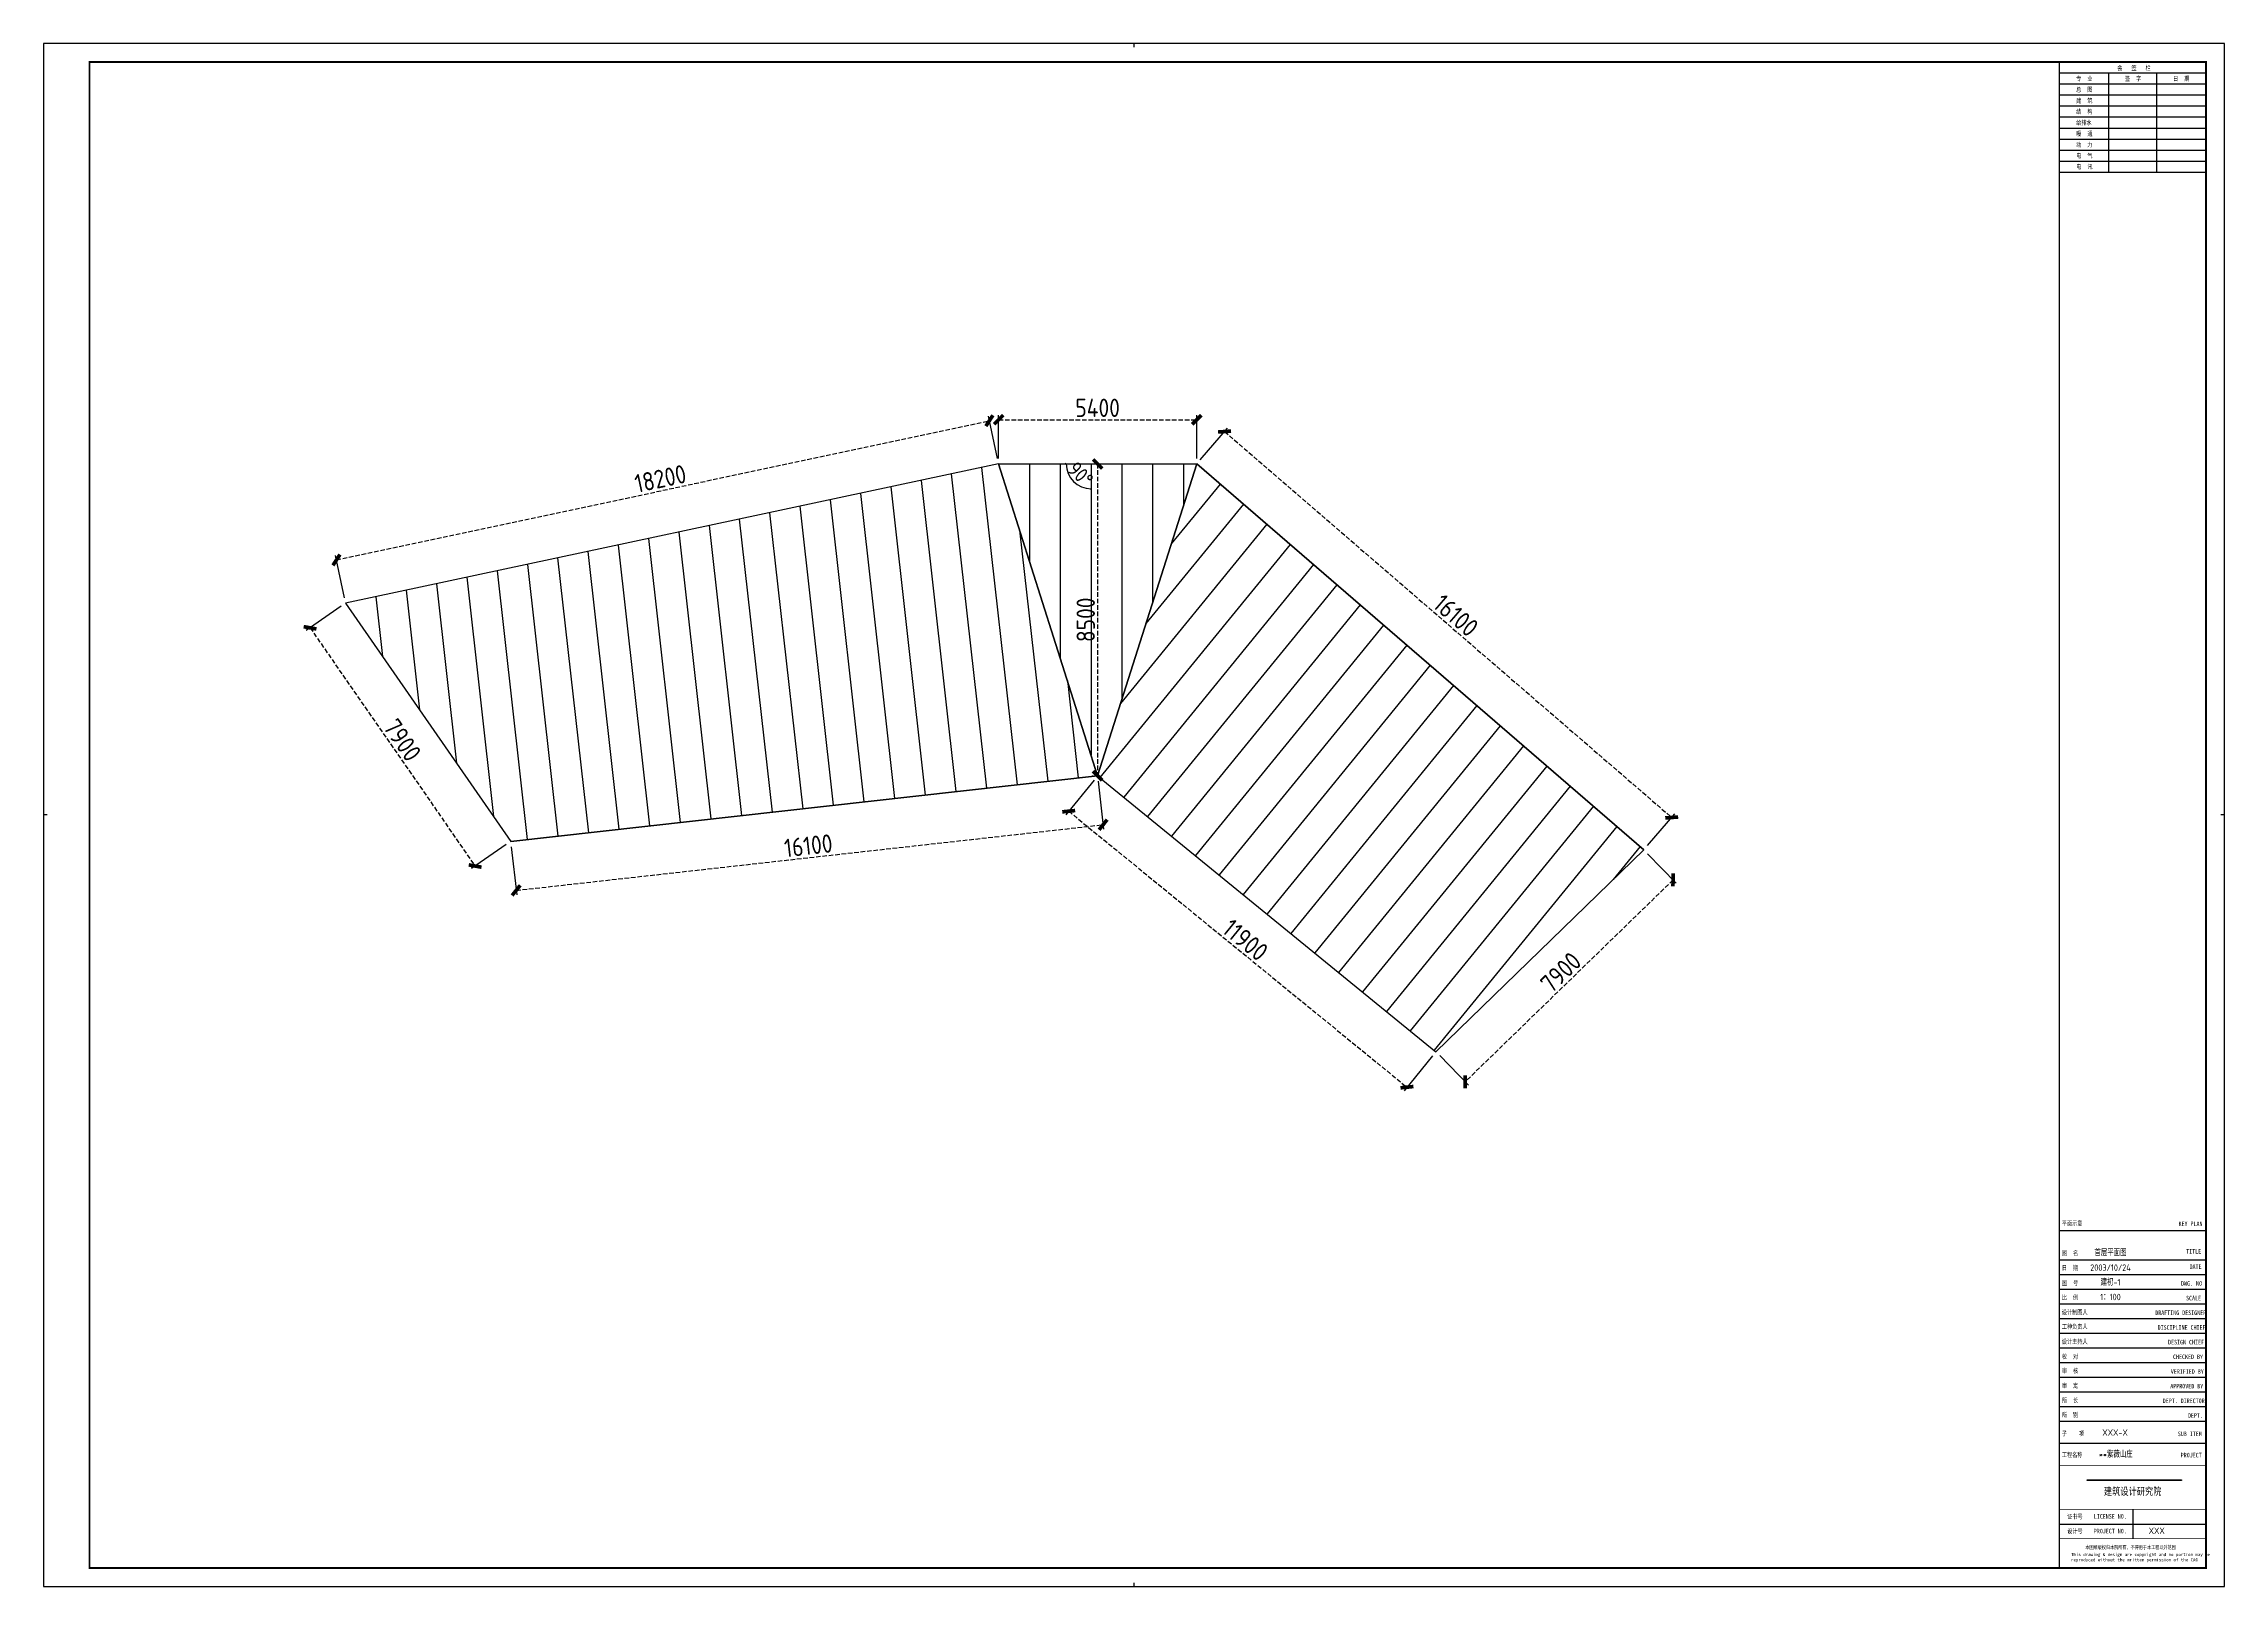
# Model space of a CAD drawing. Extents: x 18695 to 137595, y 9127 to 385570.
# Drawn here: x 18695 to 137595, y 9127 to 93227 of the extents above; entities that cross this region are included whole.
import ezdxf
from ezdxf.enums import TextEntityAlignment as Align

# ---------------------------------------------------------------- set-up
doc = ezdxf.new("R2010")
doc.units = 0
doc.header["$LTSCALE"] = 1000
doc.header["$MEASUREMENT"] = 0
doc.linetypes.add('DASH', pattern=[0.35, 0.25, -0.1])
doc.layers.add('PUB_TITLE', color=4, linetype='Continuous')
doc.styles.get("Standard").update_dxf_attribs({"font": 'gbenor.shx', "bigfont": 'gbcbig.shx'})
doc.styles.add('图框', font='')
doc.styles.get('图框').set_extended_font_data('SimSun')
doc.dimstyles.get("Standard").update_dxf_attribs({"dimscale": 100, "dimtxt": 3.5, "dimasz": 1, "dimexe": 2.5, "dimexo": 3, "dimgap": 1.5, "dimtad": 1, "dimdec": 0, "dimzin": 0, "dimdsep": 46, "dimtxsty": 'Standard', "dimblk": 'ARCHTICK', "dimcen": 0.09, "dimadec": 0, "dimazin": 0, "dimtfac": 1, "dimtdec": 0, "dimtix": 1, "dimtmove": 2, "dimatfit": 3, "dimfxl": 1, "dimtolj": 1, "dimtzin": 0, "dimarcsym": 0})

# ---------------------------------------------------------------- blocks, each defined once
blk = doc.blocks.new('_ArchTick')
at = {"color": 0, "linetype": 'ByBlock', "const_width": 0.4}
blk.add_lwpolyline([(-0.5, -0.5), (0.5, 0.5)], dxfattribs=at)
blk = doc.blocks.new('*D4')
at = {"color": 0, "linetype": 'DASH', "lineweight": -2}
blk.add_line((34660, 65081), (70260, 72672), dxfattribs=at)
at = {"color": 0, "lineweight": -2}
for p, q in [((70699, 70611), (70207, 72916)), ((35099, 63020), (34608, 65325))]:
    blk.add_line(p, q, dxfattribs=at)
at = {"layer": 'Defpoints', "color": 0}
for p in [(70260, 72672), (70762, 70317), (35162, 62726)]:
    blk.add_point(p, dxfattribs=at)
at = {"color": 0, "lineweight": -2, "xscale": 500, "yscale": 500, "zscale": 500}
for p, rotation in [((70260, 72672), 12.03698838135666), ((34660, 65081), 192.0369883813567)]:
    blk.add_blockref('_ArchTick', p, dxfattribs=dict(at, rotation=rotation))
at = {"color": 0, "insert": (52324, 69512), "char_height": 1000, "attachment_point": 5, "rotation": 12.03699}
blk.add_mtext('\\A1;18200', dxfattribs=at)
blk = doc.blocks.new('*D5')
at = {"color": 0, "lineweight": -2}
for p, q in [((70762, 70617), (70762, 72974)), ((81562, 70617), (81562, 72974))]:
    blk.add_line(p, q, dxfattribs=at)
at = {"color": 0, "linetype": 'DASH', "lineweight": -2}
blk.add_line((70762, 72724), (81562, 72724), dxfattribs=at)
at = {"layer": 'Defpoints', "color": 0}
for p in [(81562, 72724), (70762, 70317), (81562, 70317)]:
    blk.add_point(p, dxfattribs=at)
at = {"color": 0, "lineweight": -2, "xscale": 500, "yscale": 500, "zscale": 500, "rotation": 180}
blk.add_blockref('_ArchTick', (70762, 72724), dxfattribs=at)
at = {"color": 0, "lineweight": -2, "xscale": 500, "yscale": 500, "zscale": 500}
blk.add_blockref('_ArchTick', (81562, 72724), dxfattribs=at)
at = {"color": 0, "insert": (76162, 73374), "char_height": 1000, "attachment_point": 5}
blk.add_mtext('\\A1;5400', dxfattribs=at)
blk = doc.blocks.new('*D6')
at = {"color": 0, "lineweight": -2}
for p, q in [((81758, 70545), (83246, 72269)), ((106136, 49508), (107624, 51233))]:
    blk.add_line(p, q, dxfattribs=at)
at = {"color": 0, "linetype": 'DASH', "lineweight": -2}
blk.add_line((83083, 72080), (107461, 51043), dxfattribs=at)
at = {"layer": 'Defpoints', "color": 0}
for p in [(81562, 70317), (107461, 51043), (105940, 49281)]:
    blk.add_point(p, dxfattribs=at)
at = {"color": 0, "lineweight": -2, "xscale": 500, "yscale": 500, "zscale": 500}
for p, rotation in [((83083, 72080), 139.2077103999457), ((107461, 51043), 319.2077103999458)]:
    blk.add_blockref('_ArchTick', p, dxfattribs=dict(at, rotation=rotation))
at = {"color": 0, "insert": (95696, 62054), "char_height": 1000, "attachment_point": 5, "rotation": 319.20771}
blk.add_mtext('\\A1;16100', dxfattribs=at)
blk = doc.blocks.new('*D7')
at = {"color": 0, "lineweight": -2}
for p, q in [((106149, 49065), (107709, 47458)), ((94813, 38059), (96374, 36451))]:
    blk.add_line(p, q, dxfattribs=at)
at = {"color": 0, "linetype": 'DASH', "lineweight": -2}
blk.add_line((107535, 47637), (96200, 36631), dxfattribs=at)
at = {"layer": 'Defpoints', "color": 0}
for p in [(105940, 49281), (94604, 38274), (96200, 36631)]:
    blk.add_point(p, dxfattribs=at)
at = {"color": 0, "lineweight": -2, "xscale": 500, "yscale": 500, "zscale": 500}
for p, rotation in [((107535, 47637), 44.1570624052576), ((96200, 36631), 224.1570624052576)]:
    blk.add_blockref('_ArchTick', p, dxfattribs=dict(at, rotation=rotation))
at = {"color": 0, "insert": (101415, 42600), "char_height": 1000, "attachment_point": 5, "rotation": 44.15706}
blk.add_mtext('\\A1;7900', dxfattribs=at)
blk = doc.blocks.new('*D8')
at = {"color": 0, "lineweight": -2}
for p, q in [((75972, 53085), (74426, 51190)), ((94415, 38041), (92869, 36146))]:
    blk.add_line(p, q, dxfattribs=at)
at = {"color": 0, "linetype": 'DASH', "lineweight": -2}
blk.add_line((74584, 51384), (93027, 36340), dxfattribs=at)
at = {"layer": 'Defpoints', "color": 0}
for p in [(76162, 53317), (94604, 38274), (93027, 36340)]:
    blk.add_point(p, dxfattribs=at)
at = {"color": 0, "lineweight": -2, "xscale": 500, "yscale": 500, "zscale": 500}
for p, rotation in [((74584, 51384), 140.7960156294739), ((93027, 36340), 320.7960156294739)]:
    blk.add_blockref('_ArchTick', p, dxfattribs=dict(at, rotation=rotation))
at = {"color": 0, "insert": (84216, 44366), "char_height": 1000, "attachment_point": 5, "rotation": 320.79602}
blk.add_mtext('\\A1;11900', dxfattribs=at)
blk = doc.blocks.new('*D9')
at = {"color": 0, "lineweight": -2}
for p, q in [((76195, 53019), (76488, 50399)), ((44194, 49442), (44487, 46821))]:
    blk.add_line(p, q, dxfattribs=at)
at = {"color": 0, "linetype": 'DASH', "lineweight": -2}
blk.add_line((44459, 47069), (76460, 50647), dxfattribs=at)
at = {"layer": 'Defpoints', "color": 0}
for p in [(76162, 53317), (76460, 50647), (44161, 49740)]:
    blk.add_point(p, dxfattribs=at)
at = {"color": 0, "lineweight": -2, "xscale": 500, "yscale": 500, "zscale": 500}
for p, rotation in [((76460, 50647), 6.379349726678115), ((44459, 47069), 186.3793497266781)]:
    blk.add_blockref('_ArchTick', p, dxfattribs=dict(at, rotation=rotation))
at = {"color": 0, "insert": (60388, 49504), "char_height": 1000, "attachment_point": 5, "rotation": 6.37935}
blk.add_mtext('\\A1;16100', dxfattribs=at)
blk = doc.blocks.new('*D3')
at = {"color": 0, "lineweight": -2}
for p, q in [((34915, 62556), (33016, 61240)), ((43914, 49569), (42015, 48253))]:
    blk.add_line(p, q, dxfattribs=at)
at = {"color": 0, "linetype": 'DASH', "lineweight": -2}
blk.add_line((33222, 61382), (42221, 48395), dxfattribs=at)
at = {"layer": 'Defpoints', "color": 0}
for p in [(35162, 62726), (44161, 49740), (42221, 48395)]:
    blk.add_point(p, dxfattribs=at)
at = {"color": 0, "lineweight": -2, "xscale": 500, "yscale": 500, "zscale": 500}
for p, rotation in [((33222, 61382), 124.7196064157326), ((42221, 48395), 304.7196064157326)]:
    blk.add_blockref('_ArchTick', p, dxfattribs=dict(at, rotation=rotation))
at = {"color": 0, "insert": (38256, 55259), "char_height": 1000, "attachment_point": 5, "rotation": 304.71961}
blk.add_mtext('\\A1;7900', dxfattribs=at)
blk = doc.blocks.new('*D10')
at = {"color": 0, "lineweight": -2}
for p, q in [((75862, 70317), (75912, 70317)), ((75862, 53317), (75912, 53317))]:
    blk.add_line(p, q, dxfattribs=at)
at = {"color": 0, "linetype": 'DASH', "lineweight": -2}
blk.add_line((76162, 70317), (76162, 53317), dxfattribs=at)
at = {"layer": 'Defpoints', "color": 0}
for p in [(76162, 70317), (76162, 53317), (76162, 53317)]:
    blk.add_point(p, dxfattribs=at)
at = {"color": 0, "lineweight": -2, "xscale": 500, "yscale": 500, "zscale": 500}
for p, rotation in [((76162, 70317), 90), ((76162, 53317), 270)]:
    blk.add_blockref('_ArchTick', p, dxfattribs=dict(at, rotation=rotation))
at = {"color": 0, "insert": (75512, 61817), "char_height": 1000, "attachment_point": 5, "rotation": 90}
blk.add_mtext('\\A1;8500', dxfattribs=at)
blk = doc.blocks.new('$titleblk$00000167')
blk.add_hatch(color=256).paths.add_polyline_path([(-74.9, 58.1), (-74.9, 57.7), (-23.4, 57.7), (-23.4, 58.1)])
for p, q in [((-594.5, 839), (-594.5, 841)), ((-90, 825), (-10, 825)), ((-63, 771), (-63, 825)), ((-37, 825), (-37, 771)), ((-90, 819), (-10, 819)), ((-90, 813), (-10, 813)), ((-90, 807), (-10, 807)), ((-90, 801), (-10, 801)), ((-90, 795), (-10, 795)), ((-90, 789), (-10, 789)), ((-90, 783), (-10, 783)), ((-90, 777), (-10, 777)), ((-90, 771), (-10, 771)), ((-1187, 420.5), (-1189, 420.5)), ((0, 420.5), (-2, 420.5)), ((-90, 194), (-10, 194)), ((-90, 194), (-10, 194)), ((-90, 178), (-10, 178)), ((-90, 170), (-10, 170)), ((-90, 162), (-10, 162)), ((-90, 154), (-10, 154)), ((-90, 146), (-10, 146)), ((-90, 138), (-10, 138)), ((-90, 130), (-10, 130)), ((-90, 122), (-10, 122)), ((-90, 114), (-10, 114)), ((-90, 106), (-10, 106)), ((-90, 98), (-10, 98)), ((-90, 90), (-10, 90)), ((-90, 78), (-10, 78)), ((-50, 42), (-50, 26)), ((-90, 34), (-10, 34)), ((-594.5, 0), (-594.5, 2))]:
    blk.add_line(p, q)
for points in [[(-1189, 0), (0, 0), (0, 841), (-1189, 841)], [(-74.9, 58.1), (-23.4, 58.1), (-23.4, 57.7), (-74.9, 57.7)]]:
    blk.add_lwpolyline(points, close=True)
at = {"const_width": 1}
blk.add_lwpolyline([(-1164, 10), (-10, 10), (-10, 831), (-1164, 831)], close=True, dxfattribs=at)
for points, const_width in [([(-90, 831), (-90, 10)], 0.8), ([(-90, 831), (-90, 767)], 0.8), ([(-10, 767), (-10, 831), (-90, 831)], 0.8), ([(-90, 10), (-10, 10), (-10, 200)], 0.8), ([(-90, 66), (-10, 66)], 0.4), ([(-90, 42), (-10, 42)], 0.4), ([(-90, 26), (-10, 26)], 0.4)]:
    blk.add_lwpolyline(points, dxfattribs=dict(const_width=const_width))
at = {"style": '图框', "width": 0.8}
for s, height, p in [('专  业', 2.5, (-80.8, 820.7)), ('会   签   栏', 2.5, (-58.4, 826.5)), ('签  字', 2.5, (-54.2, 820.7)), ('日  期', 2.5, (-28, 820.7)), ('总  图', 2.5, (-80.8, 814.7)), ('建  筑', 2.5, (-80.8, 808.7)), ('结  构', 2.5, (-80.8, 802.7)), ('给排水', 2.5, (-80.8, 796.7)), ('动  力', 2.5, (-80.8, 784.7)), ('暖  通', 2.5, (-80.8, 790.7)), ('电  气', 2.5, (-80.8, 778.7)), ('电  讯', 2.5, (-80.8, 772.7)), ('平面示意', 2.5, (-88.6, 196.7)), ('KEY PLAN', 2.5, (-25, 196.4)), ('图  名', 2.5, (-88.6, 180.4)), ('TITLE', 2.5, (-20.8, 181.4)), ('图  号', 2.5, (-88.6, 164.1)), ('日  期', 2.5, (-88.6, 172.4)), ('DWG. NO', 2.5, (-23.6, 163.9)), ('DATE', 2.5, (-19, 173.1)), ('比  例', 2.5, (-88.6, 156.3)), ('SCALE', 2.5, (-20.9, 155.9)), ('设计制图人', 2.5, (-88.6, 148.2)), ('工种负责人', 2.5, (-88.6, 140.4)), ('DRAFTING DESIGNER', 2.5, (-37.7, 147.9)), ('设计主持人', 2.5, (-88.6, 132.2)), ('DISCIPLINE CHIEF', 2.5, (-36.4, 139.9)), ('DESIGN CHIEF', 2.5, (-30.7, 131.9)), ('校  对', 2.5, (-88.6, 124.1)), ('审  核', 2.5, (-88.6, 116.3)), ('CHECKED BY', 2.5, (-28, 123.9)), ('审  定', 2.5, (-88.6, 108.2)), ('APPROVED BY', 2.5, (-29.5, 107.9)), ('VERIFIED BY', 2.5, (-29.2, 115.9)), ('所  长', 2.5, (-88.6, 100.2)), ('所  别', 2.5, (-88.6, 92.3)), ('DEPT. DIRECTOR', 2.5, (-33.6, 99.9)), ('子    项', 2.5, (-88.6, 82.1)), ('SUB ITEM', 2.5, (-25.4, 81.9)), ('DEPT.', 2.5, (-19.9, 91.9)), ('工程名称', 2.5, (-88.6, 70.5)), ('PROJECT', 2.5, (-23.8, 70.3)), ('建筑设计研究院', 4, (-65.7, 49.8)), ('证书号', 2.5, (-85.7, 36.8)), ('LICENSE NO.', 2.5, (-71.2, 36.9)), ('设计号', 2.5, (-85.7, 28.9)), ('PROJECT NO.', 2.5, (-71.2, 28.9)), ('本图纸版权归本院所有，不得用于本工程以外范围', 2, (-75.8, 20.3))]:
    blk.add_text(s, height=height, dxfattribs=at).set_placement(p)
at = {"insert": (-83.6, 18.2), "char_height": 1.7, "width": 72.25, "attachment_point": 1, "style": '图框'}
blk.add_mtext('This drawing & design are copyright and no portion may be reproduced without the written permission of the CAG', dxfattribs=at)
at = {"flags": 4}
for tag, p in [('(扩展图名)', (-62.1, 184.1)), ('图名', (-62.1, 180.1)), ('图号', (-62.1, 164)), ('日期', (-62.1, 172)), ('比例', (-62.1, 156)), ('子项', (-59.6, 82.1)), ('工程名称', (-59.2, 70.2)), ('设计号', (-36.9, 28.6))]:
    blk.add_attdef(tag, text='', height=3.5, dxfattribs=at).set_placement(p, align=Align.CENTER)
for tag, p in [('设计人', (-64.8, 148.1)), ('负责人', (-64.7, 140.3)), ('主持人', (-64.7, 132.3)), ('校对人', (-64.3, 124.4)), ('审核人', (-64, 116.2)), ('审定人', (-64.2, 108)), ('所长', (-64.2, 99.8))]:
    blk.add_attdef(tag, p, '', height=3.5)
blk = doc.blocks.new('*D43')
at = {"color": 0, "lineweight": -2}
blk.add_arc((75802, 70317), 1356, 180, 270, dxfattribs=at)
at = {"layer": 'Defpoints', "color": 0}
for p in [(70762, 70317), (75802, 70317), (81562, 70317), (74627, 69639), (75802, 54451)]:
    blk.add_point(p, dxfattribs=at)
at = {"color": 0, "lineweight": -2, "xscale": 100, "yscale": 100, "zscale": 100, "rotation": 90.0000000000001}
blk.add_blockref('_ArchTick', (74446, 70317), dxfattribs=at)
at = {"color": 0, "lineweight": -2, "xscale": 100, "yscale": 100, "zscale": 100}
blk.add_blockref('_ArchTick', (75802, 68961), dxfattribs=at)
at = {"color": 0, "insert": (75232, 69748), "char_height": 800, "attachment_point": 5, "rotation": 315}
blk.add_mtext('\\A1;90°', dxfattribs=at)

msp = doc.modelspace()

# ---------------------------------------------------------------- linework, layer by layer
at = {"color": 1, "lineweight": 30}
for p, q in [((70761.5, 70317.5), (35161.9, 62726.5)), ((70761.5, 70317.5), (81561.5, 70317.5)), ((70761.5, 70317.5), (76161.5, 53317.5)), ((76161.5, 53317.5), (81561.5, 70317.5)), ((81561.5, 70317.5), (105939.6, 49280.6)), ((35161.9, 62726.5), (44160.9, 49739.7)), ((76161.5, 53317.5), (44160.9, 49739.7)), ((76161.5, 53317.5), (94604.2, 38273.9))]:
    msp.add_line(p, q, dxfattribs=at)
for p, q in [((70761.5, 70317.5), (35161.9, 62726.5)), ((76161.5, 53317.5), (70761.5, 70317.5)), ((70761.5, 70317.5), (81561.5, 70317.5)), ((72441.5, 70317.5), (72441.5, 65028.6)), ((74121.5, 70317.5), (74121.5, 59739.7)), ((75801.5, 70317.5), (75801.5, 54450.8)), ((81561.5, 70317.5), (76161.5, 53317.5)), ((77481.5, 70317.5), (77481.5, 57473)), ((79161.5, 70317.5), (79161.5, 62761.9)), ((80841.5, 70317.5), (80841.5, 68050.8)), ((105939.6, 49280.6), (81561.5, 70317.5)), ((64881.8, 69063.7), (66759.8, 52266.3)), ((66532.9, 69415.8), (68429.4, 52453)), ((68184, 69767.8), (70099, 52639.6)), ((69835.1, 70119.9), (71768.6, 52826.3)), ((82833.9, 69219.5), (80178.8, 65964.4)), ((59928.4, 68007.5), (61751, 51706.3)), ((61579.5, 68359.6), (63420.6, 51893)), ((63230.7, 68711.6), (65090.2, 52079.6)), ((84106.3, 68121.5), (78796.1, 61611.4)), ((53324, 66599.2), (55072.6, 50959.6)), ((54975.1, 66951.3), (56742.2, 51146.3)), ((56626.2, 67303.4), (58411.8, 51333)), ((58277.3, 67655.4), (60081.4, 51519.6)), ((71906.4, 66713.2), (73438.1, 53013)), ((85378.7, 67023.5), (77413.4, 57258.4)), ((48370.7, 65543), (50063.8, 50399.6)), ((50021.8, 65895.1), (51733.4, 50586.3)), ((51672.9, 66247.2), (53403, 50773)), ((86651.1, 65925.5), (76284.8, 53216.9)), ((43417.4, 64486.8), (45055, 49839.6)), ((45068.5, 64838.9), (46724.6, 50026.3)), ((46719.6, 65191), (48394.2, 50213)), ((87923.5, 64827.5), (77586.6, 52155)), ((36813, 63078.6), (37177.6, 59817.6)), ((38464.1, 63430.6), (39193.2, 56908.7)), ((40115.2, 63782.7), (41208.9, 53999.8)), ((41766.3, 64134.8), (43224.6, 51090.9)), ((89195.9, 63729.5), (78888.5, 51093.1)), ((35161.9, 62726.5), (44160.9, 49739.7)), ((90468.3, 62631.5), (80190.3, 50031.2)), ((91740.7, 61533.5), (81492.1, 48969.3)), ((93013, 60435.5), (82794, 47907.4)), ((74515.1, 58500.9), (75107.7, 53199.6)), ((94285.4, 59337.5), (84095.8, 46845.5)), ((95557.8, 58239.5), (85397.6, 45783.6)), ((96830.2, 57141.5), (86699.5, 44721.7)), ((98102.6, 56043.5), (88001.3, 43659.8)), ((99375, 54945.5), (89303.1, 42597.9)), ((100647.4, 53847.5), (90605, 41536)), ((44160.9, 49739.7), (76161.5, 53317.5)), ((76161.5, 53317.5), (94604.2, 38273.9)), ((101919.8, 52749.5), (91906.8, 40474.1)), ((103192.1, 51651.5), (93208.6, 39412.2)), ((104464.5, 50553.5), (94510.5, 38350.3)), ((94604.2, 38273.9), (105939.6, 49280.6)), ((105736.9, 49455.5), (104278.9, 47668))]:
    msp.add_line(p, q)
at = {"color": 1}
msp.add_line((94604.2, 38273.9), (105939.6, 49280.6), dxfattribs=at)

# ---------------------------------------------------------------- block references
at = {"layer": 'PUB_TITLE', "xscale": 100, "yscale": 100, "zscale": 100}
msp.add_blockref('$titleblk$00000167', (137594.7, 9127.5), dxfattribs=at).add_auto_attribs({'比例': '1：100', '图号': '建初-1', '日期': '2003/10/24', '图名': '首层平面图', '子项': 'XXX-X', '工程名称': '**紫薇山庄', '设计号': 'XXX'})

# ---------------------------------------------------------------- dimensions: what is measured, and where the dimension line sits
at = {"color": 1}
for p1, p2, distance, picture, middle in [((70761.5, 70317.5), (81561.5, 70317.5), 2406.2, '*D5', (76161.5, 73373.6)), ((35161.9, 62726.5), (70761.5, 70317.5), 2407.1, '*D4', (52324.2, 69511.9)), ((81561.5, 70317.5), (105939.6, 49280.6), 2328.2, '*D6', (95696.3, 62053.8)), ((76161.5, 70317.5), (76161.5, 53317.5), 0, '*D10', (75511.5, 61817.5)), ((35161.9, 62726.5), (44160.9, 49739.7), -2360.2, '*D3', (38255.7, 55259)), ((44160.9, 49739.7), (76161.5, 53317.5), -2687.1, '*D9', (60387.6, 49504.1)), ((76161.5, 53317.5), (94604.2, 38273.9), -2495.4, '*D8', (84216.4, 44365.7)), ((105939.6, 49280.6), (94604.2, 38273.9), 2290.4, '*D7', (101414.6, 42600.4))]:
    dim = msp.add_aligned_dim(p1=p1, p2=p2, distance=distance, dimstyle='Standard', override={"dimtxt": 10, "dimasz": 5, "dimlfac": 0.5}, dxfattribs=at)
    dim.commit()
    dim.dimension.update_dxf_attribs({"geometry": picture, "text_midpoint": middle})
dim = msp.add_angular_dim_2l(base=(74627.2, 69639.5), line1=((70761.5, 70317.5), (81561.5, 70317.5)), line2=((75801.5, 70317.5), (75801.5, 54450.8)), dimstyle='Standard', override={"dimtxt": 8})
dim.commit()
dim.dimension.update_dxf_attribs({"geometry": '*D43', "text_midpoint": (75231.6, 69747.5)})

doc.saveas('drawing.dxf')
